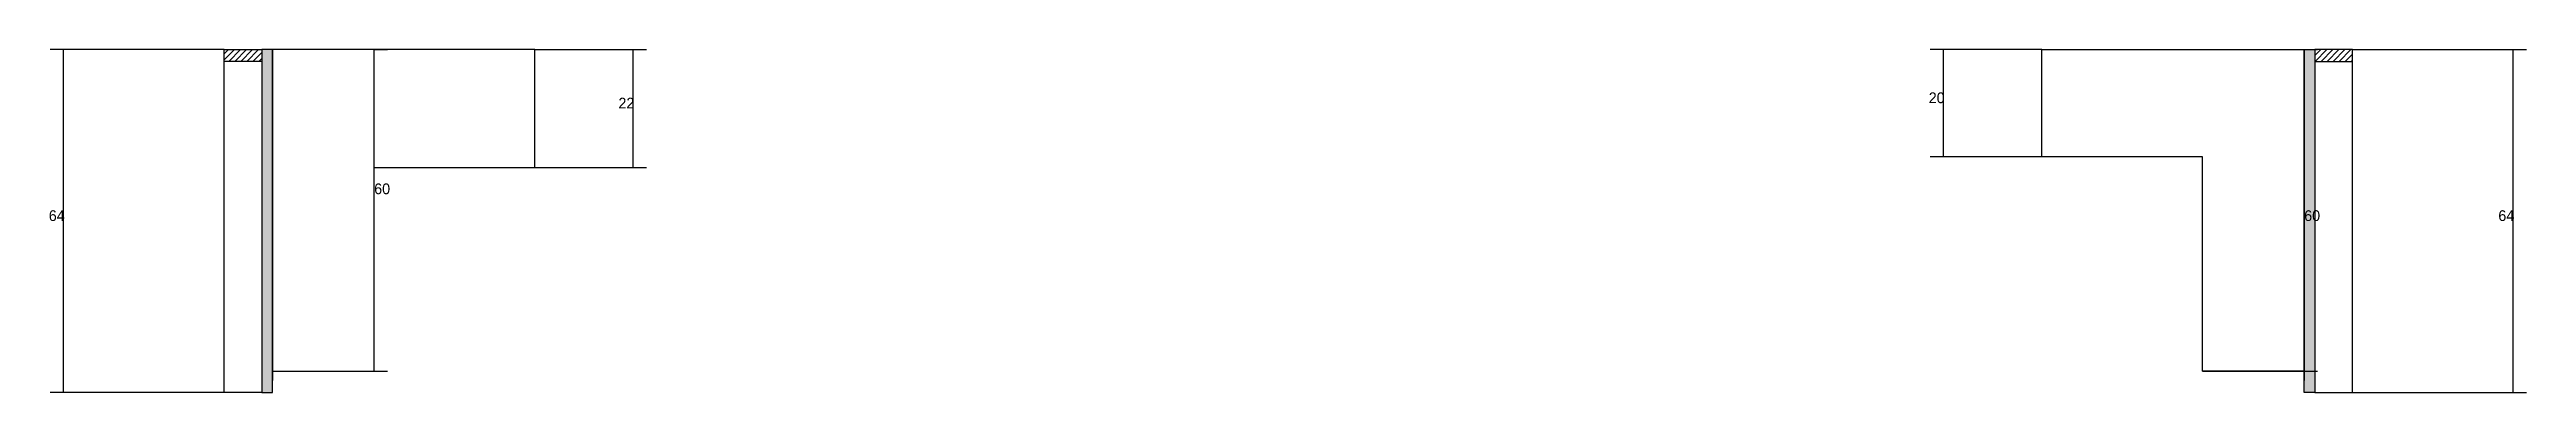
# Model space of a CAD drawing. Header units: metres. Extents: x 137287 to 143227, y 29598 to 30602.
# Drawn here: x 138970 to 139894, y 29598 to 29726 of the extents above; entities that cross this region are included whole.
import ezdxf

# ---------------------------------------------------------------- set-up
doc = ezdxf.new("R2010")
doc.units = ezdxf.units.M
for name, color, linetype in [('CONCRETO', 251, 'Continuous'), ('COTA', 241, 'Continuous'), ('Hachura', 253, 'Continuous'), ('Madeira', 126, 'Continuous'), ('Painéis', 200, 'Continuous')]:
    doc.layers.add(name, color=color, linetype=linetype)

msp = doc.modelspace()

# ---------------------------------------------------------------- texts
at = {"layer": 'COTA'}
for s, p in [('20', (139671.3, 29706.5)), ('22', (139182, 29704.5)), ('60', (139090.8, 29672.5)), ('64', (138969.3, 29662.5)), ('60', (139811.5, 29662.5)), ('64', (139884, 29662.5))]:
    msp.add_text(s, height=4, dxfattribs=at).set_placement(p)

# ---------------------------------------------------------------- hatches: boundary and pattern name
at = {"layer": 'Hachura'}
h = msp.add_hatch(dxfattribs=at)
h.set_pattern_fill('ANSI31', scale=0.5)
h.paths.add_polyline_path([(139034.8, 29722.1), (139034.8, 29726.5), (139034.8, 29726.5), (139048.8, 29726.5), (139048.8, 29726.5), (139048.8, 29722.1), (139048.8, 29722.1), (139034.8, 29722.1)])
h = msp.add_hatch(color=8, dxfattribs=at)
h.dxf.hatch_style = 1
h.paths.add_polyline_path([(139052.8, 29726.5), (139048.8, 29726.5), (139048.8, 29726.5), (139048.8, 29598.5), (139048.8, 29598.5), (139052.8, 29598.5), (139052.8, 29598.5), (139052.8, 29726.5)])
h = msp.add_hatch(color=8, dxfattribs=at)
h.dxf.hatch_style = 1
h.paths.add_polyline_path([(139811.5, 29726.5), (139815.5, 29726.5), (139815.5, 29726.5), (139815.5, 29598.5), (139815.5, 29598.5), (139811.5, 29598.5), (139811.5, 29598.5), (139811.5, 29726.5)])
h = msp.add_hatch(dxfattribs=at)
h.set_pattern_fill('ANSI31', scale=0.5)
h.paths.add_polyline_path([(139829.5, 29722.1), (139829.5, 29726.5), (139829.5, 29726.5), (139815.5, 29726.5), (139815.5, 29726.5), (139815.5, 29722.1), (139815.5, 29722.1), (139829.5, 29722.1)])

# ---------------------------------------------------------------- linework, layer by layer
at = {"layer": 'CONCRETO'}
for points in [[(139090.8, 29682.5), (139150.8, 29682.5), (139150.8, 29726.5), (139090.8, 29726.5), (139090.8, 29726.5), (139052.8, 29726.5), (139052.8, 29602.9), (139052.8, 29602.9), (139052.8, 29606.5), (139090.8, 29606.5)], [(139773.5, 29686.5), (139713.5, 29686.5), (139713.5, 29726.5), (139773.5, 29726.5), (139773.5, 29726.5), (139811.5, 29726.5), (139811.5, 29602.9), (139811.5, 29602.9), (139811.5, 29606.5), (139773.5, 29606.5)]]:
    msp.add_lwpolyline(points, close=True, dxfattribs=at)
at = {"layer": 'COTA'}
for p, q in [((139034.8, 29726.5), (138969.8, 29726.5)), ((138974.8, 29598.5), (138974.8, 29726.5)), ((139090.8, 29606.5), (139090.8, 29726.5)), ((139090.8, 29726.5), (139095.8, 29726.5)), ((139150.8, 29726.5), (139192.5, 29726.5)), ((139187.5, 29682.5), (139187.5, 29726.5)), ((139713.5, 29726.5), (139671.8, 29726.5)), ((139676.8, 29686.5), (139676.8, 29726.5)), ((139773.5, 29726.5), (139816.5, 29726.5)), ((139811.5, 29606.5), (139811.5, 29726.5)), ((139829.5, 29726.5), (139894.5, 29726.5)), ((139889.5, 29598.5), (139889.5, 29726.5)), ((139150.8, 29682.5), (139192.5, 29682.5)), ((139713.5, 29686.5), (139671.8, 29686.5)), ((139034.8, 29598.5), (138969.8, 29598.5)), ((139090.8, 29606.5), (139095.8, 29606.5)), ((139773.5, 29606.5), (139816.5, 29606.5)), ((139829.5, 29598.5), (139894.5, 29598.5))]:
    msp.add_line(p, q, dxfattribs=at)
at = {"layer": 'Madeira'}
for points in [[(139034.8, 29722.1), (139034.8, 29726.5), (139048.8, 29726.5), (139048.8, 29722.1)], [(139034.8, 29726.5), (139048.8, 29726.5), (139048.8, 29598.5), (139034.8, 29598.5)], [(139829.5, 29722.1), (139829.5, 29726.5), (139815.5, 29726.5), (139815.5, 29722.1)], [(139829.5, 29726.5), (139815.5, 29726.5), (139815.5, 29598.5), (139829.5, 29598.5)]]:
    msp.add_lwpolyline(points, close=True, dxfattribs=at)
at = {"layer": 'Painéis'}
for points in [[(139052.8, 29726.5), (139048.8, 29726.5), (139048.8, 29598.5), (139052.8, 29598.5)], [(139811.5, 29726.5), (139815.5, 29726.5), (139815.5, 29598.5), (139811.5, 29598.5)]]:
    msp.add_lwpolyline(points, close=True, dxfattribs=at)

msp.set_redraw_order([(e.dxf.handle, doc.entitydb.next_handle()) for e in msp.query("TEXT MTEXT ATTDEF DIMENSION ARC_DIMENSION")])  # texts and dimensions are drawn at this point

doc.saveas('drawing.dxf')
